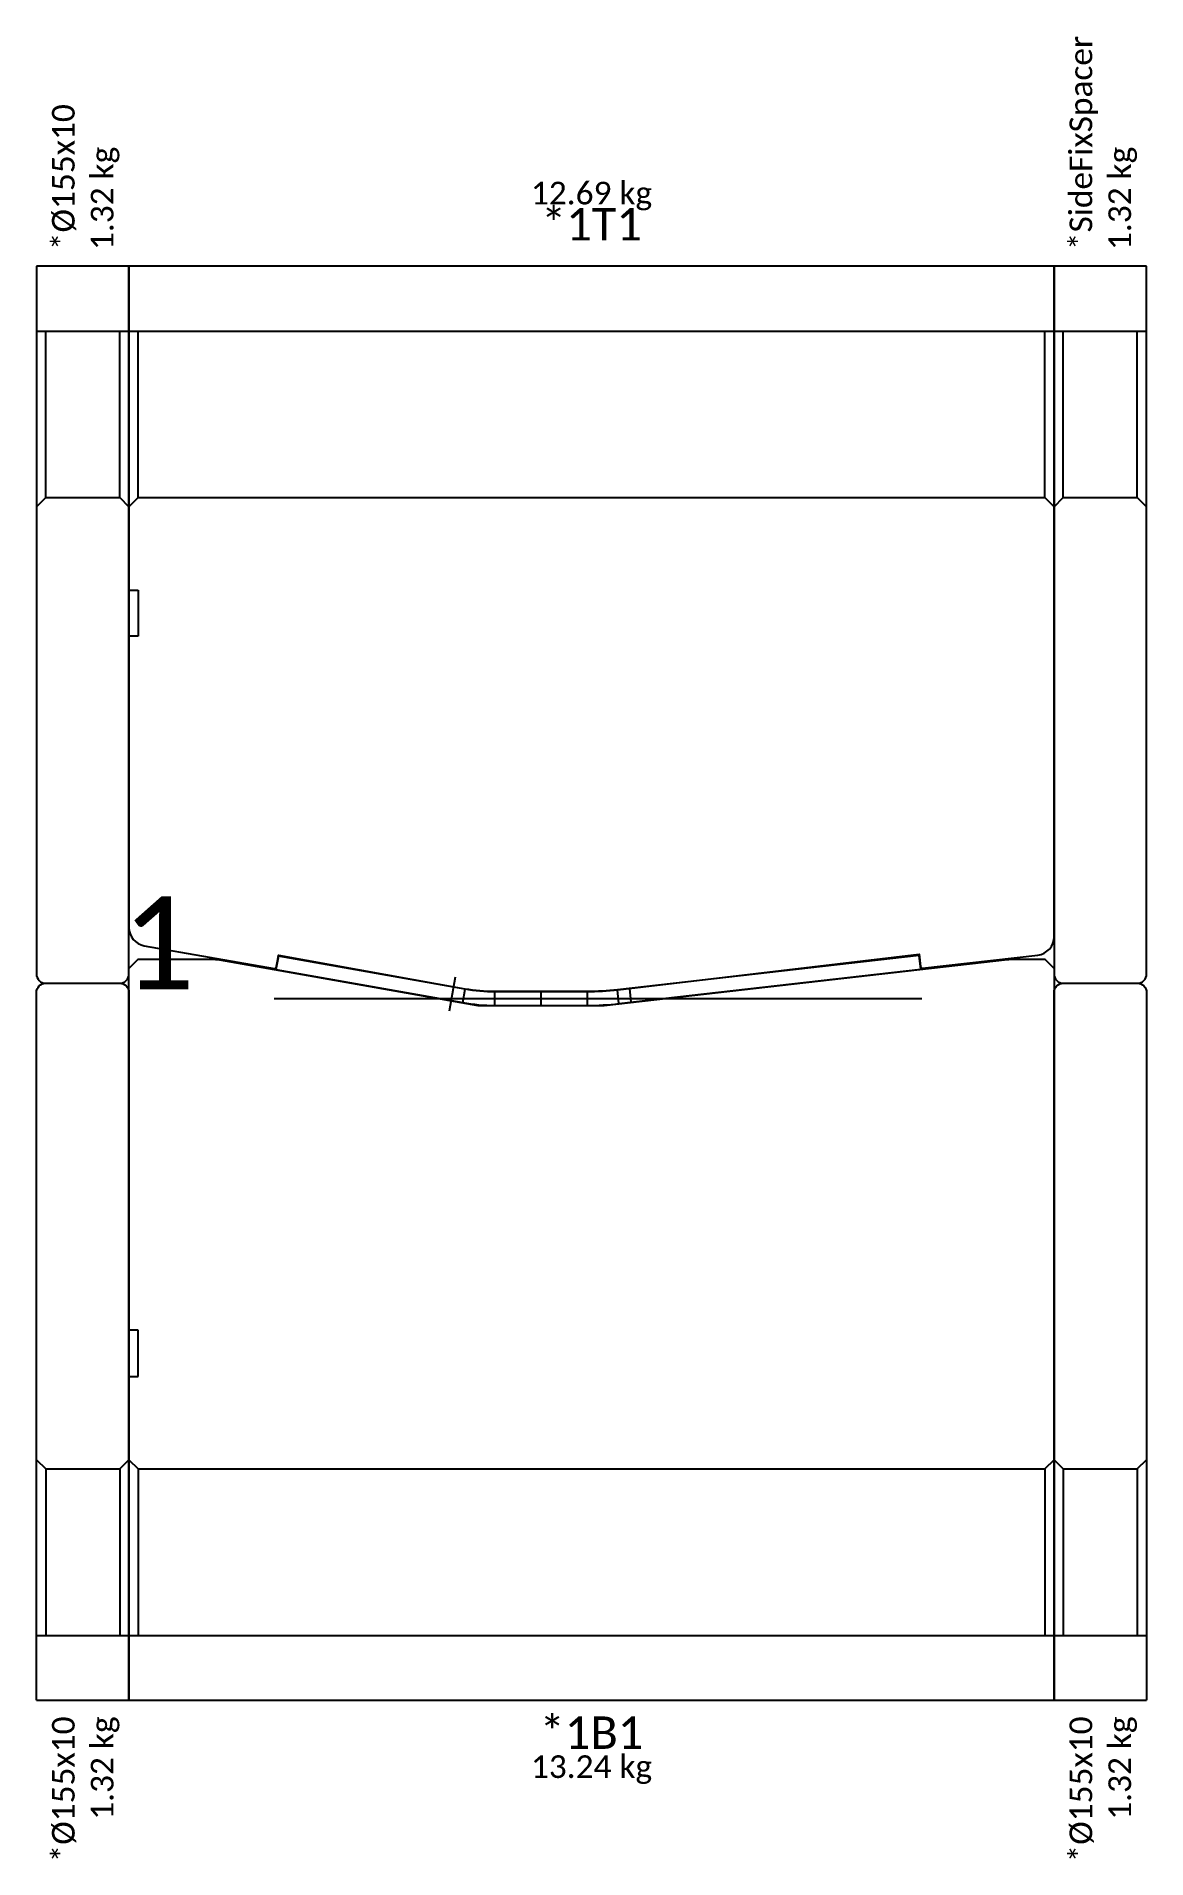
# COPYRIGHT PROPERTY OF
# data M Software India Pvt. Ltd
# Model space of a CAD drawing. Header units: millimetres. Extents: x -43 to 662, y -5184 to -4.
# Drawn here: x -19.7 to 100.3, y -476.8 to -279.9 of the extents above; entities that cross this region are included whole.
import ezdxf
from ezdxf.enums import TextEntityAlignment as Align

# ---------------------------------------------------------------- set-up
doc = ezdxf.new("R2010")
doc.units = ezdxf.units.MM
doc.layers.add('0-CAD-polyline', color=7, linetype='CONTINUOUS')
doc.styles.get("Standard").update_dxf_attribs({"font": 'calibri.ttf', "height": 3})

msp = doc.modelspace()

# ---------------------------------------------------------------- texts
at = {"layer": '0-CAD-polyline', "color": 5}
for s, p in [('*SideFixSpacer', (93.22, -302.94)), ('*Ø155x10', (-16.78, -302.94)), ('1.32 kg', (-12.58, -302.94)), ('1.32 kg', (97.42, -302.94))]:
    msp.add_text(s, height=2.45, rotation=90, dxfattribs=at).set_placement(p, align=Align.MIDDLE_LEFT)
for s, height, p in [('12.69 kg', 2.45, (40.32, -298.74)), ('*1T1', 3.5, (40.32, -302.94))]:
    msp.add_text(s, height=height, dxfattribs=at).set_placement(p, align=Align.BOTTOM_CENTER)
at = {"layer": '0-CAD-polyline'}
msp.add_text(' 1', height=10, dxfattribs=at).set_placement((-13.97, -382.84))
at = {"layer": '0-CAD-polyline', "color": 1}
for s, p in [('*Ø155x10', (-16.78, -461.44)), ('1.32 kg', (-12.58, -461.44)), ('*Ø155x10', (93.22, -461.44)), ('1.32 kg', (97.42, -461.44))]:
    msp.add_text(s, height=2.45, rotation=90, dxfattribs=at).set_placement(p, align=Align.MIDDLE_RIGHT)
for s, height, p in [('*1B1', 3.5, (40.32, -461.44)), ('13.24 kg', 2.45, (40.32, -465.64))]:
    msp.add_text(s, height=height, dxfattribs=at).set_placement(p, align=Align.TOP_CENTER)

# ---------------------------------------------------------------- linework, layer by layer
at = {"layer": '0-CAD-polyline', "color": 1}
for p, q in [((100.32, -304.69), (-19.68, -304.69)), ((6.03, -383.84), (76.03, -383.84)), ((-8.68, -419.69), (-9.68, -419.69)), ((-8.68, -424.69), (-8.68, -419.69)), ((-9.68, -424.69), (-8.68, -424.69)), ((-19.68, -433.69), (-18.68, -434.69)), ((-18.68, -434.69), (-18.68, -452.69)), ((-18.68, -434.69), (-10.68, -434.69)), ((-18.68, -434.69), (-18.68, -452.69)), ((-9.68, -433.69), (-10.68, -434.69)), ((-10.68, -434.69), (-10.68, -452.69)), ((-10.68, -434.69), (-10.68, -452.69)), ((-9.68, -433.69), (-8.68, -434.69)), ((-8.68, -434.69), (-8.68, -452.69)), ((-8.68, -434.69), (89.32, -434.69)), ((-8.68, -434.69), (-8.68, -452.69)), ((90.32, -433.69), (89.32, -434.69)), ((89.32, -434.69), (89.32, -452.69)), ((89.32, -434.69), (89.32, -452.69)), ((90.32, -433.69), (91.32, -434.69)), ((91.32, -434.69), (91.32, -452.69)), ((91.32, -434.69), (99.32, -434.69)), ((91.32, -434.69), (91.32, -452.69)), ((100.32, -433.69), (99.32, -434.69)), ((99.32, -434.69), (99.32, -452.69)), ((99.32, -434.69), (99.32, -452.69)), ((-19.68, -452.69), (-9.68, -452.69)), ((-19.68, -452.69), (-9.68, -452.69)), ((-9.68, -452.69), (90.32, -452.69)), ((-9.68, -452.69), (90.32, -452.69)), ((90.32, -452.69), (100.32, -452.69)), ((90.32, -452.69), (100.32, -452.69)), ((-19.68, -459.69), (100.32, -459.69))]:
    msp.add_line(p, q, dxfattribs=at)
at = {"layer": '0-CAD-polyline', "color": 5}
for p, q in [((-19.68, -311.69), (-9.68, -311.69)), ((-19.68, -311.69), (-9.68, -311.69)), ((-18.68, -329.69), (-18.68, -311.69)), ((-18.68, -329.69), (-18.68, -311.69)), ((-10.68, -329.69), (-10.68, -311.69)), ((-10.68, -329.69), (-10.68, -311.69)), ((-9.68, -311.69), (90.32, -311.69)), ((-9.68, -311.69), (90.32, -311.69)), ((-8.68, -329.69), (-8.68, -311.69)), ((-8.68, -329.69), (-8.68, -311.69)), ((89.32, -329.69), (89.32, -311.69)), ((89.32, -329.69), (89.32, -311.69)), ((90.32, -311.69), (100.32, -311.69)), ((90.32, -311.69), (100.32, -311.69)), ((91.32, -329.69), (91.32, -311.69)), ((91.32, -329.69), (91.32, -311.69)), ((99.32, -329.69), (99.32, -311.69)), ((99.32, -329.69), (99.32, -311.69)), ((-19.68, -330.69), (-18.68, -329.69)), ((-18.68, -329.69), (-10.68, -329.69)), ((-9.68, -330.69), (-10.68, -329.69)), ((-9.68, -330.69), (-8.68, -329.69)), ((-8.68, -329.69), (89.32, -329.69)), ((90.32, -330.69), (89.32, -329.69)), ((90.32, -330.69), (91.32, -329.69)), ((91.32, -329.69), (99.32, -329.69)), ((100.32, -330.69), (99.32, -329.69)), ((-9.68, -339.69), (-8.68, -339.69)), ((-8.68, -339.69), (-8.68, -344.69)), ((-8.68, -344.69), (-9.68, -344.69)), ((26.4, -384.28), (26.66, -382.81)), ((29.87, -384.59), (29.87, -383.09)), ((34.87, -384.59), (34.87, -383.09)), ((39.87, -384.59), (39.87, -383.09)), ((43.29, -384.39), (43.12, -382.9))]:
    msp.add_line(p, q, dxfattribs=at)
at = {"layer": '0-CAD-polyline', "color": 4}
for p, q in [((6.21, -380.72), (6.47, -379.25)), ((6.21, -380.72), (6.47, -379.25)), ((24.97, -385.17), (25.62, -381.48)), ((24.97, -385.17), (25.62, -381.48)), ((44.62, -384.24), (44.45, -382.75)), ((44.62, -384.24), (44.45, -382.75))]:
    msp.add_line(p, q, dxfattribs=at)
at = {"layer": '0-CAD-polyline', "color": 5}
for points in [[(-19.68, -304.69), (-19.68, -381.19, 0.414214), (-18.68, -382.19), (-10.68, -382.19, 0.414214), (-9.68, -381.19), (-9.68, -304.69)], [(-9.68, -304.69), (-9.68, -376.16, 0.363969), (-8.03, -378.13), (6.03, -380.61, 0.414209), (6.26, -380.44), (6.48, -379.17), (26.63, -382.79, 0.044535), (29.9, -383.09), (39.82, -383.09, 0.029243), (43.17, -382.89), (75.73, -379.06), (75.88, -380.39, 0.414211), (76.1, -380.56), (88.55, -379.15, 0.381363), (90.32, -377.16), (90.32, -304.69)], [(90.32, -304.69), (90.32, -381.19, 0.414214), (91.32, -382.19), (99.32, -382.19, 0.414214), (100.32, -381.19), (100.32, -304.69)], [(6.47, -379.25), (6.21, -380.72), (26.4, -384.28, 0.043661), (29.87, -384.59), (34.87, -384.59), (39.87, -384.59, 0.028369), (43.29, -384.39), (75.92, -380.67), (75.75, -379.18), (43.12, -382.9, -0.028369), (39.87, -383.09), (34.87, -383.09), (29.87, -383.09, -0.043661), (26.66, -382.81), (6.47, -379.25)]]:
    msp.add_lwpolyline(points, format="xyb", dxfattribs=at)
for points in [[(-19.68, -330.69), (-18.68, -329.69), (-10.68, -329.69), (-9.68, -330.69)], [(-9.68, -330.69), (-8.68, -329.69), (89.32, -329.69), (90.32, -330.69)], [(90.32, -330.69), (91.32, -329.69), (99.32, -329.69), (100.32, -330.69)]]:
    msp.add_lwpolyline(points, dxfattribs=at)
at = {"layer": '0-CAD-polyline', "color": 1}
for points in [[(-9.68, -459.69), (-9.68, -380.59), (-8.68, -379.59), (-0.78, -379.59, -0.043661), (0.09, -379.66), (28.02, -384.59), (41.69, -384.59), (85.29, -379.62, -0.028369), (85.85, -379.59), (89.32, -379.59), (90.32, -380.59), (90.32, -459.69)], [(-19.68, -459.69), (-19.68, -383.19, -0.414214), (-18.68, -382.19), (-10.68, -382.19, -0.414214), (-9.68, -383.19), (-9.68, -459.69)], [(90.32, -459.69), (90.32, -383.19, -0.414214), (91.32, -382.19), (99.32, -382.19, -0.414214), (100.32, -383.19), (100.32, -459.69)]]:
    msp.add_lwpolyline(points, format="xyb", dxfattribs=at)
for points in [[(-19.68, -433.69), (-18.68, -434.69), (-10.68, -434.69), (-9.68, -433.69)], [(-9.68, -433.69), (-8.68, -434.69), (89.32, -434.69), (90.32, -433.69)], [(90.32, -433.69), (91.32, -434.69), (99.32, -434.69), (100.32, -433.69)]]:
    msp.add_lwpolyline(points, dxfattribs=at)

msp.set_redraw_order([(e.dxf.handle, doc.entitydb.next_handle()) for e in msp.query("TEXT MTEXT ATTDEF DIMENSION ARC_DIMENSION")])  # texts and dimensions are drawn at this point

doc.saveas('drawing.dxf')
